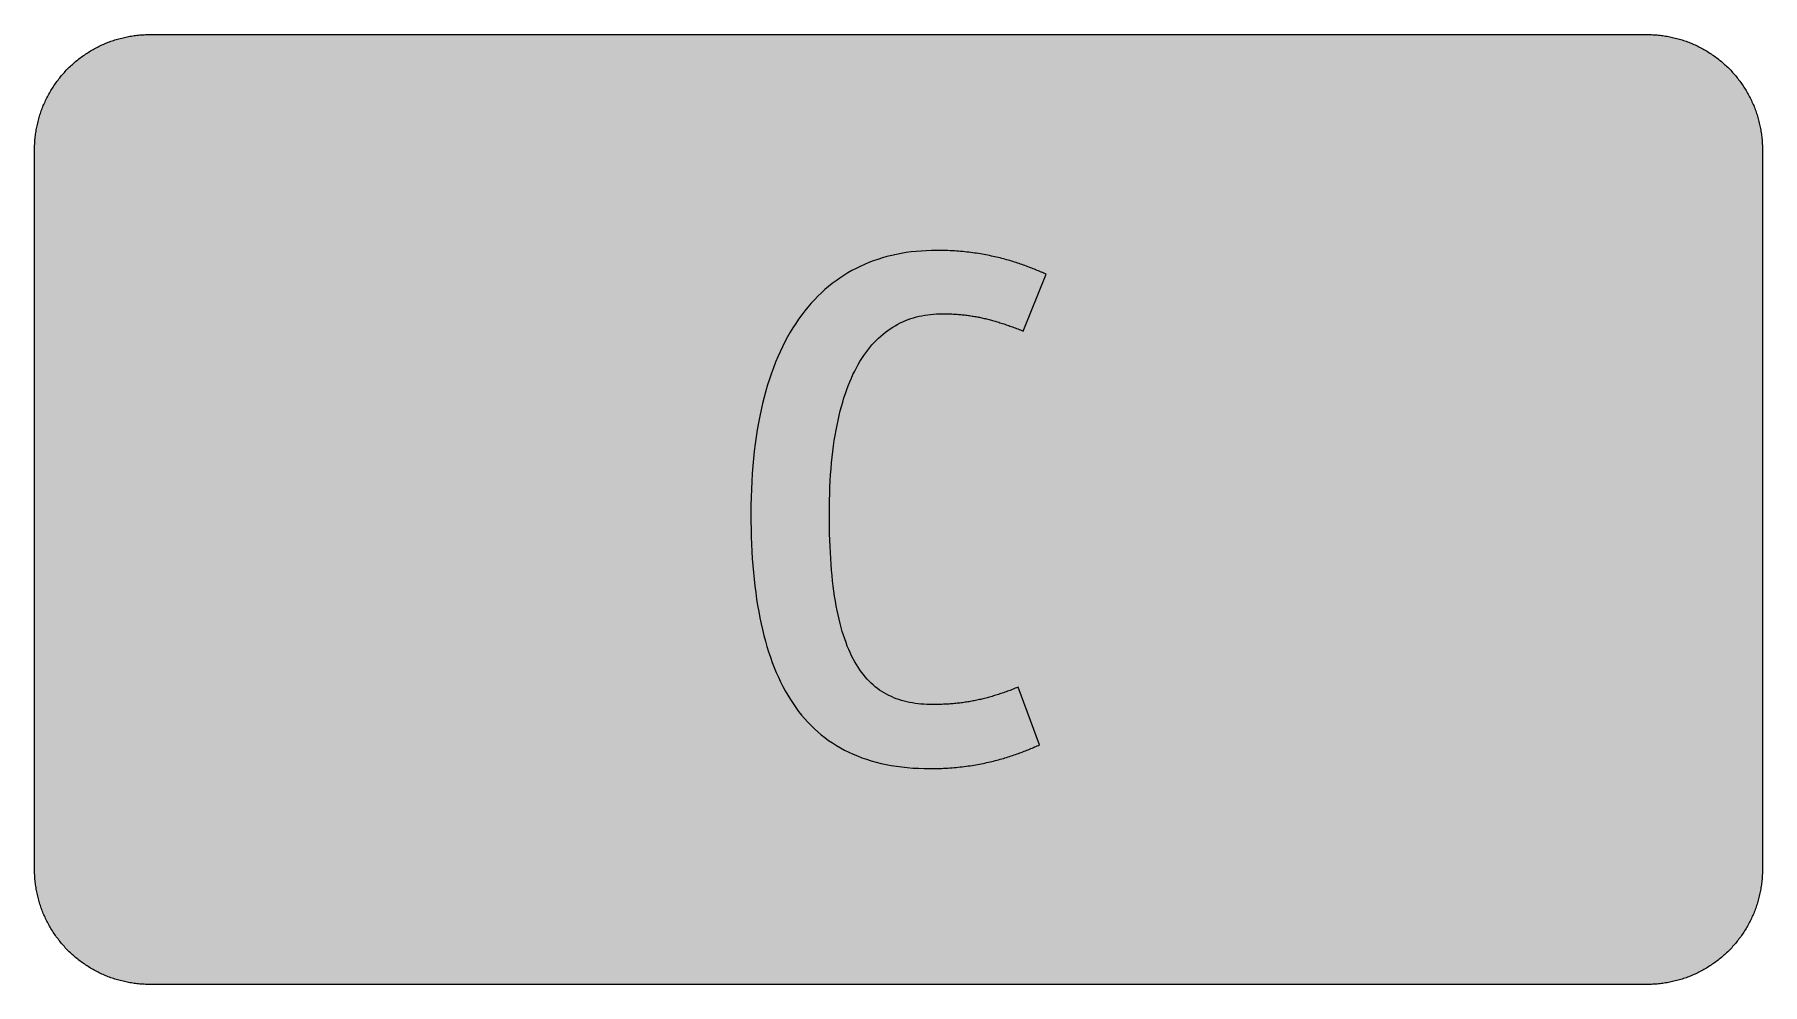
# Model space of a CAD drawing. Header units: millimetres. Extents: x 0 to 212, y 0 to 116.
import ezdxf

# ---------------------------------------------------------------- set-up
doc = ezdxf.new("R2010")
doc.units = ezdxf.units.MM

msp = doc.modelspace()

# ---------------------------------------------------------------- hatches: boundary and pattern name
for color, points in [(254, [(14.1633, 0.0536), (13.9878, 0.0533), (13.8125, 0.0559), (13.6373, 0.061), (13.462, 0.0686), (13.2893, 0.0787), (13.114, 0.0914), (12.9413, 0.1041), (12.7686, 0.1219), (12.5959, 0.1397), (12.4231, 0.16), (12.2504, 0.1829), (12.0777, 0.2057), (11.9075, 0.2337), (11.7373, 0.2616), (11.5672, 0.2921), (11.397, 0.3251), (11.2268, 0.3607), (11.0592, 0.3988), (10.8915, 0.4369), (10.7239, 0.4775), (10.5562, 0.5207), (10.3886, 0.5664), (10.2235, 0.6121), (10.0584, 0.6629), (9.8933, 0.7137), (9.7307, 0.7671), (9.5682, 0.8204), (9.4056, 0.8788), (9.2431, 0.9373), (9.083, 0.9982), (8.923, 1.0617), (8.763, 1.1252), (8.6055, 1.1938), (8.4455, 1.2624), (8.2906, 1.331), (8.1331, 1.4046), (7.9781, 1.4783), (7.8232, 1.5545), (7.6708, 1.6332), (7.5184, 1.7145), (7.366, 1.7958), (7.2161, 1.8796), (7.0663, 1.966), (6.919, 2.0523), (6.7716, 2.1438), (6.6243, 2.2352), (6.4795, 2.3266), (6.3348, 2.4232), (6.19, 2.5197), (6.0477, 2.6187), (5.908, 2.7178), (5.7683, 2.8194), (5.6286, 2.9235), (5.4915, 3.0302), (5.3543, 3.1369), (5.2197, 3.2461), (5.0851, 3.3579), (4.953, 3.4722), (4.8209, 3.5865), (4.6914, 3.7033), (4.5644, 3.8202), (4.4348, 3.9395), (4.3104, 4.0615), (4.1859, 4.1859), (4.0615, 4.3104), (3.9395, 4.4348), (3.8202, 4.5618), (3.7033, 4.6914), (3.5865, 4.8209), (3.4722, 4.953), (3.3579, 5.0851), (3.2487, 5.2197), (3.1369, 5.3543), (3.0302, 5.4915), (2.9235, 5.6286), (2.8194, 5.7683), (2.7178, 5.908), (2.6187, 6.0477), (2.5197, 6.19), (2.4232, 6.3348), (2.3266, 6.477), (2.2352, 6.6243), (2.1438, 6.7691), (2.0523, 6.919), (1.966, 7.0663), (1.8796, 7.2161), (1.7958, 7.366), (1.7145, 7.5184), (1.6332, 7.6708), (1.5545, 7.8232), (1.4783, 7.9781), (1.4046, 8.1331), (1.331, 8.2906), (1.2598, 8.4455), (1.1913, 8.603), (1.1252, 8.763), (1.0592, 8.923), (0.9982, 9.083), (0.9373, 9.2431), (0.8763, 9.4056), (0.8204, 9.5682), (0.7645, 9.7307), (0.7112, 9.8933), (0.6604, 10.0584), (0.6121, 10.2235), (0.5639, 10.3911), (0.5207, 10.5562), (0.4775, 10.7239), (0.4343, 10.8915), (0.3962, 11.0592), (0.3607, 11.2268), (0.3251, 11.397), (0.2921, 11.5672), (0.2616, 11.7373), (0.2311, 11.9075), (0.2057, 12.0802), (0.1803, 12.2504), (0.1575, 12.4231), (0.1372, 12.5959), (0.1194, 12.7686), (0.1041, 12.9413), (0.0889, 13.1166), (0.0787, 13.2893), (0.0686, 13.4645), (0.061, 13.6373), (0.0559, 13.8125), (0.0508, 13.9878), (0.0508, 14.163), (0.0522, 102.3592), (0.0508, 102.5322), (0.0559, 102.7074), (0.061, 102.8827), (0.0686, 103.058), (0.0787, 103.2307), (0.0889, 103.4059), (0.1041, 103.5787), (0.1194, 103.7514), (0.1372, 103.9241), (0.1575, 104.0968), (0.1803, 104.2695), (0.2057, 104.4423), (0.2311, 104.6124), (0.2616, 104.7826), (0.2921, 104.9528), (0.3251, 105.123), (0.3607, 105.2932), (0.3962, 105.4608), (0.4343, 105.6284), (0.4775, 105.7961), (0.5207, 105.9637), (0.5639, 106.1314), (0.6121, 106.2965), (0.6604, 106.4616), (0.7112, 106.6267), (0.7645, 106.7892), (0.8204, 106.9518), (0.8763, 107.1143), (0.9373, 107.2769), (0.9982, 107.4369), (1.0592, 107.5969), (1.1252, 107.757), (1.1913, 107.9144), (1.2598, 108.0745), (1.331, 108.2294), (1.4046, 108.3869), (1.4783, 108.5418), (1.5545, 108.6968), (1.6332, 108.8492), (1.7145, 109.0016), (1.7958, 109.154), (1.8796, 109.3038), (1.966, 109.4537), (2.0523, 109.601), (2.1438, 109.7483), (2.2352, 109.8956), (2.3266, 110.0404), (2.4232, 110.1852), (2.5197, 110.33), (2.6187, 110.4722), (2.7178, 110.6119), (2.8194, 110.7516), (2.9235, 110.8913), (3.0302, 111.0285), (3.1369, 111.1656), (3.2487, 111.3003), (3.3579, 111.4349), (3.4722, 111.567), (3.5865, 111.699), (3.7033, 111.8286), (3.8202, 111.9556), (3.9395, 112.0851), (4.0615, 112.2096), (4.1859, 112.334), (4.3104, 112.4585), (4.4348, 112.5804), (4.5644, 112.6998), (4.6914, 112.8166), (4.8209, 112.9335), (4.953, 113.0478), (5.0851, 113.1621), (5.2197, 113.2713), (5.3543, 113.3831), (5.4915, 113.4897), (5.6286, 113.5964), (5.7683, 113.7006), (5.908, 113.8022), (6.0477, 113.9012), (6.19, 114.0003), (6.3348, 114.0968), (6.4795, 114.1933), (6.6243, 114.2848), (6.7716, 114.3762), (6.919, 114.4676), (7.0663, 114.554), (7.2161, 114.6404), (7.366, 114.7242), (7.5184, 114.8055), (7.6708, 114.8867), (7.8232, 114.9655), (7.9781, 115.0417), (8.1331, 115.1153), (8.2906, 115.189), (8.4455, 115.2601), (8.6055, 115.3287), (8.763, 115.3947), (8.923, 115.4608), (9.083, 115.5217), (9.2431, 115.5827), (9.4056, 115.6437), (9.5682, 115.6995), (9.7307, 115.7554), (9.8933, 115.8088), (10.0584, 115.8596), (10.2235, 115.9078), (10.3886, 115.9561), (10.5562, 115.9993), (10.7239, 116.0424), (10.8915, 116.0856), (11.0592, 116.1237), (11.2268, 116.1593), (11.397, 116.1948), (11.5672, 116.2279), (11.7373, 116.2583), (11.9075, 116.2888), (12.0777, 116.3142), (12.2504, 116.3396), (12.4231, 116.3625), (12.5959, 116.3828), (12.7686, 116.4006), (12.9413, 116.4158), (13.114, 116.4311), (13.2893, 116.4412), (13.462, 116.4514), (13.6373, 116.459), (13.8125, 116.4641), (13.9878, 116.4692), (14.163, 116.4692), (197.6078, 116.4703), (197.7822, 116.4692), (197.9574, 116.4641), (198.1327, 116.459), (198.3054, 116.4514), (198.4807, 116.4412), (198.6534, 116.4311), (198.8287, 116.4158), (199.0014, 116.4006), (199.1741, 116.3828), (199.3468, 116.3625), (199.5195, 116.3396), (199.6897, 116.3142), (199.8624, 116.2888), (200.0326, 116.2583), (200.2028, 116.2279), (200.373, 116.1948), (200.5432, 116.1593), (200.7108, 116.1237), (200.8784, 116.0856), (201.0461, 116.0424), (201.2137, 115.9993), (201.3788, 115.9561), (201.5465, 115.9078), (201.7116, 115.8596), (201.8767, 115.8088), (202.0392, 115.7554), (202.2018, 115.6995), (202.3643, 115.6437), (202.5269, 115.5827), (202.6869, 115.5217), (202.8469, 115.4608), (203.007, 115.3947), (203.167, 115.3287), (203.3245, 115.2601), (203.4794, 115.189), (203.6369, 115.1153), (203.7918, 115.0417), (203.9468, 114.9655), (204.0992, 114.8867), (204.2516, 114.8055), (204.404, 114.7242), (204.5538, 114.6404), (204.7037, 114.554), (204.8535, 114.4676), (205.0009, 114.3762), (205.1456, 114.2848), (205.293, 114.1933), (205.4352, 114.0968), (205.58, 114.0003), (205.7222, 113.9012), (205.8619, 113.8022), (206.0016, 113.7006), (206.1413, 113.5964), (206.2785, 113.4897), (206.4156, 113.3831), (206.5503, 113.2713), (206.6849, 113.1621), (206.817, 113.0478), (206.949, 112.9335), (207.0786, 112.8166), (207.2081, 112.6998), (207.3351, 112.5804), (207.4596, 112.4585), (207.584, 112.334), (207.7085, 112.2096), (207.8304, 112.0851), (207.9498, 111.9556), (208.0666, 111.8286), (208.1835, 111.699), (208.2978, 111.567), (208.4121, 111.4349), (208.5238, 111.3003), (208.6331, 111.1656), (208.7397, 111.0285), (208.8464, 110.8913), (208.9506, 110.7516), (209.0522, 110.6119), (209.1512, 110.4722), (209.2503, 110.33), (209.3468, 110.1852), (209.4433, 110.0404), (209.5348, 109.8956), (209.6262, 109.7483), (209.7176, 109.601), (209.804, 109.4537), (209.8904, 109.3038), (209.9742, 109.154), (210.0555, 109.0016), (210.1367, 108.8492), (210.2155, 108.6968), (210.2917, 108.5418), (210.3653, 108.3869), (210.439, 108.2294), (210.5076, 108.0745), (210.5762, 107.9144), (210.6447, 107.757), (210.7082, 107.5969), (210.7717, 107.4369), (210.8327, 107.2769), (210.8911, 107.1143), (210.9495, 106.9518), (211.0029, 106.7892), (211.0562, 106.6267), (211.107, 106.4616), (211.1578, 106.2965), (211.2035, 106.1314), (211.2493, 105.9637), (211.2924, 105.7961), (211.3331, 105.6284), (211.3712, 105.4608), (211.4093, 105.2932), (211.4448, 105.123), (211.4779, 104.9528), (211.5083, 104.7826), (211.5363, 104.6124), (211.5642, 104.4423), (211.5871, 104.2695), (211.6099, 104.0968), (211.6303, 103.9241), (211.648, 103.7514), (211.6658, 103.5787), (211.6785, 103.4059), (211.6912, 103.2307), (211.7014, 103.058), (211.709, 102.8827), (211.7141, 102.7074), (211.7166, 102.5322), (211.7166, 102.3569), (211.7189, 14.1647), (211.7166, 13.9878), (211.7141, 13.8125), (211.709, 13.6373), (211.7014, 13.4645), (211.6912, 13.2893), (211.6785, 13.1166), (211.6658, 12.9413), (211.648, 12.7686), (211.6303, 12.5959), (211.6099, 12.4231), (211.5871, 12.2504), (211.5642, 12.0802), (211.5363, 11.9075), (211.5083, 11.7373), (211.4779, 11.5672), (211.4448, 11.397), (211.4093, 11.2268), (211.3712, 11.0592), (211.3331, 10.8915), (211.2924, 10.7239), (211.2493, 10.5562), (211.2035, 10.3911), (211.1578, 10.2235), (211.107, 10.0584), (211.0562, 9.8933), (211.0029, 9.7307), (210.9495, 9.5682), (210.8911, 9.4056), (210.8327, 9.2431), (210.7717, 9.083), (210.7082, 8.923), (210.6447, 8.763), (210.5762, 8.603), (210.5076, 8.4455), (210.439, 8.2906), (210.3653, 8.1331), (210.2917, 7.9781), (210.2155, 7.8232), (210.1367, 7.6708), (210.0555, 7.5184), (209.9742, 7.366), (209.8904, 7.2161), (209.804, 7.0663), (209.7176, 6.919), (209.6262, 6.7691), (209.5348, 6.6243), (209.4433, 6.477), (209.3468, 6.3348), (209.2503, 6.19), (209.1512, 6.0477), (209.0522, 5.908), (208.9506, 5.7683), (208.8464, 5.6286), (208.7397, 5.4915), (208.6331, 5.3543), (208.5238, 5.2197), (208.4121, 5.0851), (208.2978, 4.953), (208.1835, 4.8209), (208.0666, 4.6914), (207.9498, 4.5618), (207.8304, 4.4348), (207.7085, 4.3104), (207.584, 4.1859), (207.4596, 4.0615), (207.3351, 3.9395), (207.2081, 3.8202), (207.0786, 3.7033), (206.949, 3.5865), (206.817, 3.4722), (206.6849, 3.3579), (206.5503, 3.2461), (206.4156, 3.1369), (206.2785, 3.0302), (206.1413, 2.9235), (206.0016, 2.8194), (205.8619, 2.7178), (205.7222, 2.6187), (205.58, 2.5197), (205.4352, 2.4232), (205.293, 2.3266), (205.1456, 2.2352), (205.0009, 2.1438), (204.8535, 2.0523), (204.7037, 1.966), (204.5538, 1.8796), (204.404, 1.7958), (204.2516, 1.7145), (204.0992, 1.6332), (203.9468, 1.5545), (203.7918, 1.4783), (203.6369, 1.4046), (203.4794, 1.331), (203.3245, 1.2624), (203.167, 1.1938), (203.007, 1.1252), (202.8469, 1.0617), (202.6869, 0.9982), (202.5269, 0.9373), (202.3643, 0.8788), (202.2018, 0.8204), (202.0392, 0.7671), (201.8767, 0.7137), (201.7116, 0.6629), (201.5465, 0.6121), (201.3788, 0.5664), (201.2137, 0.5207), (201.0461, 0.4775), (200.8784, 0.4369), (200.7108, 0.3988), (200.5432, 0.3607), (200.373, 0.3251), (200.2028, 0.2921), (200.0326, 0.2616), (199.8624, 0.2337), (199.6897, 0.2057), (199.5195, 0.1829), (199.3468, 0.16), (199.1741, 0.1397), (199.0014, 0.1219), (198.8287, 0.1041), (198.6534, 0.0914), (198.4807, 0.0787), (198.3054, 0.0686), (198.1327, 0.061), (197.9574, 0.0559), (197.7822, 0.0533), (197.6069, 0.0533)]), (59, [(110.1189, 34.3613), (109.7407, 34.3637), (109.3673, 34.3764), (108.999, 34.3967), (108.6383, 34.4246), (108.2802, 34.4602), (107.9297, 34.5059), (107.5842, 34.5592), (107.2413, 34.6227), (106.9061, 34.6939), (106.5759, 34.7751), (106.2507, 34.8666), (105.9332, 34.9682), (105.6183, 35.0774), (105.3109, 35.1993), (105.0087, 35.3289), (104.709, 35.4686), (104.4194, 35.621), (104.1324, 35.7835), (103.8504, 35.9562), (103.5761, 36.1391), (103.3069, 36.3347), (103.0427, 36.5404), (102.7862, 36.7589), (102.5347, 36.9875), (102.2883, 37.2288), (102.047, 37.4828), (101.8108, 37.7495), (101.5822, 38.0263), (101.3587, 38.3159), (101.1428, 38.6207), (100.9294, 38.9357), (100.7237, 39.2659), (100.5256, 39.6088), (100.3325, 39.9644), (100.1446, 40.3327), (99.9617, 40.7162), (99.7864, 41.115), (99.6163, 41.5265), (99.4537, 41.9506), (99.2962, 42.3926), (99.1464, 42.8473), (99.0016, 43.3146), (98.8619, 43.7998), (98.7298, 44.3001), (98.6028, 44.8132), (98.4834, 45.3441), (98.3691, 45.8902), (98.2599, 46.4515), (98.1608, 47.0306), (98.0643, 47.625), (97.9754, 48.2346), (97.8941, 48.862), (97.8179, 49.5046), (97.7494, 50.165), (97.6859, 50.8406), (97.63, 51.5366), (97.5817, 52.2478), (97.5385, 52.9768), (97.5004, 53.7235), (97.47, 54.4906), (97.4471, 55.2729), (97.4319, 56.073), (97.4217, 56.8935), (97.4166, 57.7317), (97.4217, 58.5699), (97.4344, 59.3928), (97.4573, 60.198), (97.4877, 60.9854), (97.5258, 61.7576), (97.5716, 62.5145), (97.6274, 63.2536), (97.6909, 63.975), (97.7621, 64.6836), (97.8408, 65.3745), (97.9272, 66.0476), (98.0237, 66.708), (98.1253, 67.3506), (98.2345, 67.9806), (98.3513, 68.5927), (98.4783, 69.1896), (98.6104, 69.7713), (98.7476, 70.3402), (98.8949, 70.8914), (99.0473, 71.4299), (99.2073, 71.9531), (99.375, 72.4611), (99.5477, 72.9539), (99.728, 73.4339), (99.916, 73.8988), (100.109, 74.3509), (100.3097, 74.7878), (100.5154, 75.2119), (100.7262, 75.6209), (100.9447, 76.0171), (101.1682, 76.4007), (101.3968, 76.7715), (101.633, 77.1271), (101.8743, 77.47), (102.1207, 77.8002), (102.3722, 78.1177), (102.6312, 78.4225), (102.8929, 78.7121), (103.1596, 78.9915), (103.4339, 79.2582), (103.7107, 79.5147), (103.9952, 79.756), (104.2822, 79.9871), (104.5743, 80.2056), (104.8715, 80.4113), (105.1738, 80.6069), (105.4786, 80.7898), (105.7885, 80.96), (106.1034, 81.1225), (106.4235, 81.2698), (106.746, 81.4095), (107.0712, 81.5365), (107.4014, 81.6534), (107.7366, 81.7575), (108.0745, 81.854), (108.4148, 81.9379), (108.7603, 82.0115), (109.1082, 82.075), (109.4613, 82.1284), (109.8144, 82.1741), (110.1725, 82.2071), (110.5332, 82.23), (110.8964, 82.2452), (111.2647, 82.2503), (111.4323, 82.2503), (111.6, 82.2477), (111.7676, 82.2452), (111.9327, 82.2401), (112.0953, 82.2376), (112.2604, 82.23), (112.4204, 82.2249), (112.583, 82.2173), (112.743, 82.2071), (112.9005, 82.1969), (113.0579, 82.1868), (113.2154, 82.1741), (113.3729, 82.1614), (113.5278, 82.1487), (113.6828, 82.1334), (113.8377, 82.1182), (113.9901, 82.1004), (114.1425, 82.0826), (114.2949, 82.0623), (114.4473, 82.042), (114.5972, 82.0217), (114.7496, 81.9988), (114.8994, 81.976), (115.0493, 81.9531), (115.1966, 81.9277), (115.3465, 81.8998), (115.4963, 81.8718), (115.6437, 81.8439), (115.7935, 81.8159), (115.9408, 81.7855), (116.0882, 81.7524), (116.2355, 81.7194), (116.3828, 81.6864), (116.5327, 81.6534), (116.68, 81.6153), (116.8273, 81.5797), (116.9746, 81.5416), (117.1219, 81.5035), (117.2718, 81.4629), (117.4191, 81.4222), (117.569, 81.3816), (117.7163, 81.3384), (117.8662, 81.2952), (118.016, 81.2495), (118.1659, 81.2038), (118.3157, 81.1555), (118.4681, 81.1073), (118.618, 81.059), (118.7704, 81.0082), (118.9228, 80.9574), (119.0752, 80.9066), (119.2301, 80.8533), (119.3851, 80.7974), (119.54, 80.7415), (119.695, 80.6856), (119.8524, 80.6298), (120.0099, 80.5713), (120.1699, 80.5104), (120.33, 80.452), (120.49, 80.3885), (120.65, 80.3275), (120.8126, 80.264), (120.9777, 80.198), (121.1428, 80.1319), (123.9654, 87.1015), (123.8148, 87.1677), (123.6624, 87.2338), (123.51, 87.2998), (123.3551, 87.3658), (123.2002, 87.4319), (123.0427, 87.4979), (122.8827, 87.564), (122.7226, 87.63), (122.5601, 87.696), (122.395, 87.7621), (122.2299, 87.8281), (122.0622, 87.8916), (121.8921, 87.9577), (121.7219, 88.0212), (121.5492, 88.0872), (121.3739, 88.1507), (121.1961, 88.2142), (121.0183, 88.2777), (120.838, 88.3387), (120.6551, 88.3996), (120.4722, 88.4606), (120.2868, 88.5215), (120.0988, 88.5825), (119.9083, 88.6409), (119.7178, 88.6993), (119.5222, 88.7578), (119.3267, 88.8136), (119.1311, 88.8695), (118.9304, 88.9254), (118.7298, 88.9787), (118.5266, 89.0321), (118.3208, 89.0854), (118.1125, 89.1362), (117.9017, 89.187), (117.6909, 89.2353), (117.475, 89.2835), (117.2591, 89.3293), (117.0407, 89.375), (116.8222, 89.4182), (116.5987, 89.4613), (116.3726, 89.5045), (116.1466, 89.5426), (115.918, 89.5833), (115.6868, 89.6188), (115.4532, 89.6569), (115.2169, 89.6899), (114.9782, 89.723), (114.7369, 89.7534), (114.493, 89.7839), (114.2492, 89.8119), (114.0003, 89.8373), (113.7514, 89.8627), (113.4974, 89.8855), (113.2434, 89.9058), (112.9868, 89.9262), (112.7252, 89.9439), (112.4636, 89.9592), (112.1994, 89.9719), (111.9327, 89.9846), (111.6635, 89.9947), (111.3892, 89.9998), (111.1148, 90.0074), (110.838, 90.01), (110.5586, 90.01), (109.916, 90.0024), (109.2835, 89.9795), (108.6561, 89.9414), (108.0364, 89.8906), (107.4242, 89.822), (106.8172, 89.7382), (106.2203, 89.6391), (105.631, 89.5248), (105.0493, 89.3953), (104.4753, 89.2505), (103.9089, 89.0905), (103.3501, 88.9127), (102.7989, 88.7222), (102.2579, 88.5165), (101.7245, 88.2929), (101.1987, 88.0542), (100.6831, 87.8027), (100.1751, 87.5335), (99.6747, 87.249), (99.1845, 86.9467), (98.7019, 86.6318), (98.2294, 86.299), (97.7671, 85.9511), (97.3125, 85.5878), (96.868, 85.2094), (96.4336, 84.8131), (96.0069, 84.4017), (95.5904, 83.9749), (95.184, 83.5304), (94.7852, 83.0732), (94.3991, 82.5983), (94.0232, 82.1055), (93.6549, 81.6), (93.2993, 81.0768), (92.9513, 80.5358), (92.616, 79.9795), (92.2909, 79.408), (91.9734, 78.8213), (91.6711, 78.2168), (91.3765, 77.5945), (91.0946, 76.9595), (90.8202, 76.3041), (90.5612, 75.6361), (90.3097, 74.9503), (90.0709, 74.2467), (89.8449, 73.5279), (89.629, 72.7913), (89.4258, 72.0395), (89.2327, 71.2699), (89.0524, 70.485), (88.8822, 69.6849), (88.7247, 68.8645), (88.58, 68.0288), (88.4479, 67.1779), (88.326, 66.3092), (88.2167, 65.4228), (88.1228, 64.5211), (88.0389, 63.6016), (87.9678, 62.6669), (87.9094, 61.7118), (87.8637, 60.7441), (87.8307, 59.756), (87.8103, 58.7527), (87.8053, 57.7317), (87.8103, 56.7842), (87.823, 55.8495), (87.8459, 54.93), (87.8815, 54.0233), (87.9246, 53.1317), (87.9754, 52.2529), (88.0389, 51.3893), (88.1126, 50.5409), (88.1939, 49.7053), (88.2853, 48.8848), (88.3895, 48.0771), (88.5012, 47.2846), (88.6231, 46.5074), (88.7552, 45.7429), (88.9, 44.9936), (89.0524, 44.2595), (89.2175, 43.5381), (89.3902, 42.832), (89.5756, 42.1411), (89.7712, 41.463), (89.977, 40.8), (90.1954, 40.1523), (90.4215, 39.5199), (90.6602, 38.9001), (90.9091, 38.2956), (91.1682, 37.7063), (91.44, 37.1323), (91.7219, 36.5735), (92.0166, 36.0274), (92.3214, 35.4965), (92.6363, 34.9809), (92.964, 34.4805), (93.3018, 33.9954), (93.6523, 33.5255), (94.013, 33.0708), (94.3864, 32.6288), (94.7699, 32.2047), (95.1662, 31.7932), (95.5751, 31.3969), (95.9942, 31.0185), (96.426, 30.6527), (96.8705, 30.3022), (97.3252, 29.9669), (97.7925, 29.6494), (98.2726, 29.3446), (98.7654, 29.0551), (99.2683, 28.7833), (99.7839, 28.5242), (100.3148, 28.2804), (100.8558, 28.0543), (101.407, 27.8435), (101.9734, 27.6454), (102.5525, 27.465), (103.1443, 27.2999), (103.7488, 27.1501), (104.3635, 27.0154), (104.9934, 26.8986), (105.6361, 26.7945), (106.2914, 26.7081), (106.9594, 26.637), (107.6427, 26.5811), (108.3361, 26.543), (109.0447, 26.5176), (109.7661, 26.51), (110.0455, 26.5125), (110.3224, 26.5151), (110.5967, 26.5201), (110.8685, 26.5278), (111.1377, 26.5379), (111.4044, 26.5481), (111.6711, 26.5633), (111.9327, 26.5786), (112.1918, 26.5963), (112.4483, 26.6141), (112.7049, 26.6344), (112.9563, 26.6573), (113.2078, 26.6827), (113.4542, 26.7081), (113.7006, 26.7386), (113.9419, 26.7665), (114.1832, 26.7995), (114.4219, 26.83), (114.6581, 26.8656), (114.8918, 26.9011), (115.123, 26.9392), (115.3541, 26.9773), (115.5802, 27.018), (115.8037, 27.0586), (116.0272, 27.1018), (116.2482, 27.1475), (116.4666, 27.1932), (116.6825, 27.239), (116.8959, 27.2872), (117.1092, 27.3355), (117.3175, 27.3863), (117.5258, 27.4371), (117.7315, 27.4879), (117.9347, 27.5412), (118.1379, 27.5971), (118.3361, 27.6504), (118.5342, 27.7063), (118.7298, 27.7647), (118.9228, 27.8206), (119.1158, 27.879), (119.3038, 27.94), (119.4918, 27.9984), (119.6772, 28.0594), (119.8626, 28.1203), (120.0455, 28.1813), (120.2258, 28.2448), (120.4036, 28.3083), (120.5789, 28.3718), (120.7541, 28.4353), (120.9269, 28.4988), (121.0996, 28.5648), (121.2672, 28.6283), (121.4349, 28.6944), (121.6025, 28.7604), (121.7651, 28.8239), (121.9276, 28.89), (122.0902, 28.956), (122.2502, 29.022), (122.4077, 29.0906), (122.5626, 29.1567), (122.7176, 29.2227), (122.87, 29.2887), (123.0198, 29.3548), (123.1697, 29.4208), (120.5258, 36.4779), (120.3604, 36.4109), (120.1953, 36.3474), (120.0328, 36.2839), (119.8702, 36.2204), (119.7077, 36.1594), (119.5476, 36.0985), (119.3876, 36.0401), (119.2276, 35.9816), (119.0676, 35.9232), (118.9101, 35.8673), (118.7526, 35.8115), (118.5951, 35.7581), (118.4377, 35.7048), (118.2802, 35.6514), (118.1252, 35.6006), (117.9678, 35.5498), (117.8128, 35.5016), (117.6579, 35.4533), (117.5029, 35.4076), (117.348, 35.3593), (117.1931, 35.3162), (117.0381, 35.2704), (116.8832, 35.2298), (116.7282, 35.1866), (116.5733, 35.146), (116.4184, 35.1053), (116.2634, 35.0672), (116.1085, 35.0291), (115.9535, 34.9936), (115.7986, 34.958), (115.6411, 34.9225), (115.4862, 34.8894), (115.3312, 34.8564), (115.1738, 34.8259), (115.0163, 34.7955), (114.8588, 34.765), (114.7013, 34.737), (114.5438, 34.7091), (114.3838, 34.6837), (114.2238, 34.6583), (114.0638, 34.6329), (113.9038, 34.61), (113.7412, 34.5872), (113.5786, 34.5669), (113.4161, 34.5465), (113.2535, 34.5262), (113.0884, 34.5084), (112.9208, 34.4932), (112.7557, 34.4754), (112.588, 34.4602), (112.4179, 34.4475), (112.2502, 34.4348), (112.0775, 34.4221), (111.9073, 34.4119), (111.7346, 34.4018), (111.5593, 34.3941), (111.3841, 34.3865), (111.2063, 34.3789), (111.0285, 34.3738), (110.8507, 34.3687), (110.6678, 34.3637), (110.4875, 34.3611), (110.302, 34.3611), (110.1166, 34.3611)])]:
    msp.add_hatch(color=color).paths.add_polyline_path(points)
h = msp.add_hatch(color=59)
h.paths.add_polyline_path([(14.1633, 3.5814), (13.8887, 3.5839), (13.6169, 3.5941), (13.3477, 3.6119), (13.081, 3.6347), (12.8143, 3.6652), (12.5501, 3.7008), (12.2885, 3.7465), (12.0294, 3.7948), (11.7729, 3.8506), (11.5164, 3.9141), (11.2649, 3.9827), (11.016, 4.0564), (10.7671, 4.1351), (10.5232, 4.2215), (10.2819, 4.3129), (10.0432, 4.412), (9.8069, 4.5161), (9.5733, 4.6228), (9.3447, 4.7371), (9.1186, 4.8565), (8.8951, 4.9809), (8.6741, 5.113), (8.4582, 5.2476), (8.2448, 5.3873), (8.0366, 5.5321), (7.8308, 5.682), (7.6276, 5.8369), (7.4295, 5.9969), (7.2365, 6.1595), (7.046, 6.3297), (6.8605, 6.5024), (6.6777, 6.6802), (6.5024, 6.8605), (6.3271, 7.046), (6.1595, 7.2365), (5.9969, 7.432), (5.8369, 7.6302), (5.682, 7.8308), (5.5321, 8.0366), (5.3873, 8.2448), (5.2451, 8.4582), (5.1105, 8.6741), (4.9809, 8.8951), (4.8565, 9.1186), (4.7371, 9.3447), (4.6228, 9.5758), (4.5136, 9.8069), (4.4094, 10.0432), (4.3129, 10.2819), (4.2215, 10.5232), (4.1351, 10.7696), (4.0538, 11.016), (3.9802, 11.2649), (3.9116, 11.5189), (3.8506, 11.7729), (3.7948, 12.0294), (3.744, 12.2911), (3.7008, 12.5527), (3.6627, 12.8143), (3.6322, 13.081), (3.6093, 13.3502), (3.5916, 13.6195), (3.5814, 13.8913), (3.5789, 14.163), (3.58, 102.3592), (3.5814, 102.6312), (3.5916, 102.903), (3.6093, 103.1723), (3.6322, 103.439), (3.6627, 103.7057), (3.7008, 103.9698), (3.744, 104.2314), (3.7948, 104.4905), (3.8506, 104.7471), (3.9116, 105.0036), (3.9802, 105.2551), (4.0538, 105.504), (4.1351, 105.7529), (4.2215, 105.9967), (4.3129, 106.238), (4.4094, 106.4768), (4.5136, 106.713), (4.6228, 106.9467), (4.7371, 107.1753), (4.8565, 107.4014), (4.9809, 107.6249), (5.1105, 107.8459), (5.2451, 108.0618), (5.3873, 108.2751), (5.5321, 108.4834), (5.682, 108.6891), (5.8369, 108.8923), (5.9969, 109.0905), (6.1595, 109.2835), (6.3271, 109.474), (6.5024, 109.6594), (6.6777, 109.8423), (6.8605, 110.0176), (7.046, 110.1928), (7.2365, 110.3605), (7.4295, 110.523), (7.6276, 110.683), (7.8308, 110.838), (8.0366, 110.9878), (8.2448, 111.1326), (8.4582, 111.2749), (8.6741, 111.4095), (8.8951, 111.539), (9.1186, 111.6635), (9.3447, 111.7829), (9.5733, 111.8972), (9.8069, 112.0064), (10.0432, 112.1105), (10.2819, 112.207), (10.5232, 112.2985), (10.7671, 112.3848), (11.016, 112.4661), (11.2649, 112.5398), (11.5164, 112.6084), (11.7729, 112.6693), (12.0294, 112.7252), (12.2885, 112.776), (12.5501, 112.8192), (12.8143, 112.8573), (13.081, 112.8878), (13.3477, 112.9106), (13.6169, 112.9284), (13.8887, 112.9386), (14.163, 112.9411), (197.6078, 112.9425), (197.8787, 112.9386), (198.1505, 112.9284), (198.4197, 112.9106), (198.689, 112.8878), (198.9557, 112.8573), (199.2173, 112.8192), (199.4789, 112.776), (199.7405, 112.7252), (199.9971, 112.6693), (200.2511, 112.6084), (200.5051, 112.5398), (200.754, 112.4661), (201.0004, 112.3848), (201.2467, 112.2985), (201.488, 112.207), (201.7268, 112.1105), (201.963, 112.0064), (202.1942, 111.8972), (202.4253, 111.7829), (202.6514, 111.6635), (202.8749, 111.539), (203.0959, 111.4095), (203.3118, 111.2749), (203.5251, 111.1326), (203.7334, 110.9878), (203.9391, 110.838), (204.1398, 110.683), (204.3379, 110.523), (204.5335, 110.3605), (204.724, 110.1928), (204.9094, 110.0176), (205.0898, 109.8423), (205.2676, 109.6594), (205.4403, 109.474), (205.6105, 109.2835), (205.773, 109.0905), (205.933, 108.8923), (206.088, 108.6891), (206.2378, 108.4834), (206.3826, 108.2751), (206.5223, 108.0618), (206.6569, 107.8459), (206.789, 107.6249), (206.9135, 107.4014), (207.0329, 107.1753), (207.1472, 106.9467), (207.2538, 106.713), (207.358, 106.4768), (207.457, 106.238), (207.5485, 105.9967), (207.6348, 105.7529), (207.7136, 105.504), (207.7872, 105.2551), (207.8558, 105.0036), (207.9193, 104.7471), (207.9752, 104.4905), (208.0235, 104.2314), (208.0692, 103.9698), (208.1047, 103.7057), (208.1352, 103.439), (208.1581, 103.1723), (208.1759, 102.903), (208.186, 102.6312), (208.1911, 102.3569), (208.1911, 14.1647), (208.186, 13.8913), (208.1759, 13.6195), (208.1581, 13.3502), (208.1352, 13.081), (208.1047, 12.8143), (208.0692, 12.5527), (208.0235, 12.2911), (207.9752, 12.0294), (207.9193, 11.7729), (207.8558, 11.5189), (207.7872, 11.2649), (207.7136, 11.016), (207.6348, 10.7696), (207.5485, 10.5232), (207.457, 10.2819), (207.358, 10.0432), (207.2538, 9.8069), (207.1472, 9.5758), (207.0329, 9.3447), (206.9135, 9.1186), (206.789, 8.8951), (206.6569, 8.6741), (206.5223, 8.4582), (206.3826, 8.2448), (206.2378, 8.0366), (206.088, 7.8308), (205.933, 7.6302), (205.773, 7.432), (205.6105, 7.2365), (205.4403, 7.046), (205.2676, 6.8605), (205.0898, 6.6802), (204.9094, 6.5024), (204.724, 6.3297), (204.5335, 6.1595), (204.3379, 5.9969), (204.1398, 5.8369), (203.9391, 5.682), (203.7334, 5.5321), (203.5251, 5.3873), (203.3118, 5.2476), (203.0959, 5.113), (202.8749, 4.9809), (202.6514, 4.8565), (202.4253, 4.7371), (202.1942, 4.6228), (201.963, 4.5161), (201.7268, 4.412), (201.488, 4.3129), (201.2467, 4.2215), (201.0004, 4.1351), (200.754, 4.0564), (200.5051, 3.9827), (200.2511, 3.9141), (199.9971, 3.8506), (199.7405, 3.7948), (199.4789, 3.7465), (199.2173, 3.7008), (198.9557, 3.6652), (198.689, 3.6347), (198.4197, 3.6119), (198.1505, 3.5941), (197.8787, 3.5839), (197.6069, 3.5789)])
h.paths.add_polyline_path([(14.1633, 8.8731), (14.0259, 8.8748), (13.8887, 8.8798), (13.7541, 8.8875), (13.622, 8.9002), (13.4874, 8.9154), (13.3553, 8.9332), (13.2258, 8.9535), (13.0962, 8.9789), (12.9667, 9.0068), (12.8397, 9.0373), (12.7127, 9.0729), (12.5882, 9.1084), (12.4663, 9.1491), (12.3419, 9.1923), (12.2225, 9.238), (12.1031, 9.2888), (11.9837, 9.3396), (11.8694, 9.3929), (11.7526, 9.4513), (11.6408, 9.5098), (11.5291, 9.5733), (11.4198, 9.6368), (11.3106, 9.7053), (11.2039, 9.7765), (11.0998, 9.8476), (10.9957, 9.9238), (10.8966, 10), (10.7975, 10.0787), (10.6985, 10.1625), (10.6045, 10.2464), (10.5105, 10.3327), (10.4216, 10.4216), (10.3327, 10.5131), (10.2464, 10.6045), (10.16, 10.701), (10.0787, 10.7975), (10, 10.8966), (9.9212, 10.9982), (9.8476, 11.0998), (9.7739, 11.2039), (9.7053, 11.3106), (9.6368, 11.4198), (9.5707, 11.5291), (9.5098, 11.6408), (9.4488, 11.7551), (9.3929, 11.8694), (9.337, 11.9863), (9.2862, 12.1031), (9.238, 12.2225), (9.1923, 12.3444), (9.1491, 12.4663), (9.1084, 12.5908), (9.0703, 12.7152), (9.0373, 12.8397), (9.0068, 12.9692), (8.9789, 13.0962), (8.9535, 13.2258), (8.9306, 13.3579), (8.9129, 13.4899), (8.8976, 13.622), (8.8849, 13.7566), (8.8773, 13.8913), (8.8722, 14.0259), (8.8697, 14.163), (8.8717, 102.3592), (8.8722, 102.4941), (8.8773, 102.6312), (8.8849, 102.7659), (8.8976, 102.8979), (8.9129, 103.0326), (8.9306, 103.1646), (8.9535, 103.2942), (8.9789, 103.4237), (9.0068, 103.5533), (9.0373, 103.6803), (9.0703, 103.8073), (9.1084, 103.9317), (9.1491, 104.0536), (9.1923, 104.1781), (9.238, 104.2975), (9.2862, 104.4169), (9.337, 104.5362), (9.3929, 104.6505), (9.4488, 104.7674), (9.5098, 104.8791), (9.5707, 104.9909), (9.6368, 105.1001), (9.7053, 105.2093), (9.7739, 105.316), (9.8476, 105.4202), (9.9212, 105.5243), (10, 105.6234), (10.0787, 105.7224), (10.16, 105.8215), (10.2464, 105.9155), (10.3327, 106.0094), (10.4216, 106.0983), (10.5105, 106.1872), (10.6045, 106.2736), (10.6985, 106.36), (10.7975, 106.4412), (10.8966, 106.52), (10.9957, 106.5987), (11.0998, 106.6724), (11.2039, 106.746), (11.3106, 106.8146), (11.4198, 106.8832), (11.5291, 106.9492), (11.6408, 107.0102), (11.7526, 107.0712), (11.8694, 107.127), (11.9837, 107.1829), (12.1031, 107.2337), (12.2225, 107.282), (12.3419, 107.3277), (12.4663, 107.3709), (12.5882, 107.4115), (12.7127, 107.4496), (12.8397, 107.4826), (12.9667, 107.5131), (13.0962, 107.5411), (13.2258, 107.5665), (13.3553, 107.5893), (13.4874, 107.6071), (13.622, 107.6223), (13.7541, 107.635), (13.8887, 107.6427), (14.0259, 107.6477), (14.163, 107.6503), (197.6078, 107.6508), (197.7441, 107.6477), (197.8787, 107.6427), (198.0133, 107.635), (198.1479, 107.6223), (198.28, 107.6071), (198.4121, 107.5893), (198.5442, 107.5665), (198.6737, 107.5411), (198.8007, 107.5131), (198.9303, 107.4826), (199.0547, 107.4496), (199.1792, 107.4115), (199.3036, 107.3709), (199.4256, 107.3277), (199.5475, 107.282), (199.6669, 107.2337), (199.7837, 107.1829), (199.9005, 107.127), (200.0148, 107.0712), (200.1291, 107.0102), (200.2409, 106.9492), (200.3501, 106.8832), (200.4593, 106.8146), (200.566, 106.746), (200.6702, 106.6724), (200.7718, 106.5987), (200.8734, 106.52), (200.9724, 106.4412), (201.0689, 106.36), (201.1655, 106.2736), (201.2569, 106.1872), (201.3483, 106.0983), (201.4372, 106.0094), (201.5236, 105.9155), (201.6074, 105.8215), (201.6912, 105.7224), (201.77, 105.6234), (201.8462, 105.5243), (201.9224, 105.4202), (201.9935, 105.316), (202.0646, 105.2093), (202.1332, 105.1001), (202.1967, 104.9909), (202.2602, 104.8791), (202.3186, 104.7674), (202.377, 104.6505), (202.4304, 104.5362), (202.4812, 104.4169), (202.532, 104.2975), (202.5777, 104.1781), (202.6209, 104.0536), (202.6615, 103.9317), (202.6971, 103.8073), (202.7326, 103.6803), (202.7631, 103.5533), (202.7911, 103.4237), (202.8165, 103.2942), (202.8368, 103.1646), (202.8546, 103.0326), (202.8698, 102.8979), (202.8825, 102.7659), (202.8901, 102.6312), (202.8952, 102.4941), (202.8977, 102.3569), (202.8994, 14.1647), (202.8952, 14.0259), (202.8901, 13.8913), (202.8825, 13.7566), (202.8698, 13.622), (202.8546, 13.4899), (202.8368, 13.3579), (202.8165, 13.2258), (202.7911, 13.0962), (202.7631, 12.9692), (202.7326, 12.8397), (202.6971, 12.7152), (202.6615, 12.5908), (202.6209, 12.4663), (202.5777, 12.3444), (202.532, 12.2225), (202.4812, 12.1031), (202.4304, 11.9863), (202.377, 11.8694), (202.3186, 11.7551), (202.2602, 11.6408), (202.1967, 11.5291), (202.1332, 11.4198), (202.0646, 11.3106), (201.9935, 11.2039), (201.9224, 11.0998), (201.8462, 10.9982), (201.77, 10.8966), (201.6912, 10.7975), (201.6074, 10.701), (201.5236, 10.6045), (201.4372, 10.5131), (201.3483, 10.4216), (201.2569, 10.3327), (201.1655, 10.2464), (201.0689, 10.1625), (200.9724, 10.0787), (200.8734, 10), (200.7718, 9.9238), (200.6702, 9.8476), (200.566, 9.7765), (200.4593, 9.7053), (200.3501, 9.6368), (200.2409, 9.5733), (200.1291, 9.5098), (200.0148, 9.4513), (199.9005, 9.3929), (199.7837, 9.3396), (199.6669, 9.2888), (199.5475, 9.238), (199.4256, 9.1923), (199.3036, 9.1491), (199.1792, 9.1084), (199.0547, 9.0729), (198.9303, 9.0373), (198.8007, 9.0068), (198.6737, 8.9789), (198.5442, 8.9535), (198.4121, 8.9332), (198.28, 8.9154), (198.1479, 8.9002), (198.0133, 8.8875), (197.8787, 8.8798), (197.7441, 8.8748), (197.6069, 8.8722)], flags=16)

# ---------------------------------------------------------------- linework, layer by layer
at = {"color": 254}
msp.add_lwpolyline([(14.1633, 0.0536), (13.9878, 0.0533), (13.8125, 0.0559), (13.6373, 0.061), (13.462, 0.0686), (13.2893, 0.0787), (13.114, 0.0914), (12.9413, 0.1041), (12.7686, 0.1219), (12.5959, 0.1397), (12.4231, 0.16), (12.2504, 0.1829), (12.0777, 0.2057), (11.9075, 0.2337), (11.7373, 0.2616), (11.5672, 0.2921), (11.397, 0.3251), (11.2268, 0.3607), (11.0592, 0.3988), (10.8915, 0.4369), (10.7239, 0.4775), (10.5562, 0.5207), (10.3886, 0.5664), (10.2235, 0.6121), (10.0584, 0.6629), (9.8933, 0.7137), (9.7307, 0.7671), (9.5682, 0.8204), (9.4056, 0.8788), (9.2431, 0.9373), (9.083, 0.9982), (8.923, 1.0617), (8.763, 1.1252), (8.6055, 1.1938), (8.4455, 1.2624), (8.2906, 1.331), (8.1331, 1.4046), (7.9781, 1.4783), (7.8232, 1.5545), (7.6708, 1.6332), (7.5184, 1.7145), (7.366, 1.7958), (7.2161, 1.8796), (7.0663, 1.966), (6.919, 2.0523), (6.7716, 2.1438), (6.6243, 2.2352), (6.4795, 2.3266), (6.3348, 2.4232), (6.19, 2.5197), (6.0477, 2.6187), (5.908, 2.7178), (5.7683, 2.8194), (5.6286, 2.9235), (5.4915, 3.0302), (5.3543, 3.1369), (5.2197, 3.2461), (5.0851, 3.3579), (4.953, 3.4722), (4.8209, 3.5865), (4.6914, 3.7033), (4.5644, 3.8202), (4.4348, 3.9395), (4.3104, 4.0615), (4.1859, 4.1859), (4.0615, 4.3104), (3.9395, 4.4348), (3.8202, 4.5618), (3.7033, 4.6914), (3.5865, 4.8209), (3.4722, 4.953), (3.3579, 5.0851), (3.2487, 5.2197), (3.1369, 5.3543), (3.0302, 5.4915), (2.9235, 5.6286), (2.8194, 5.7683), (2.7178, 5.908), (2.6187, 6.0477), (2.5197, 6.19), (2.4232, 6.3348), (2.3266, 6.477), (2.2352, 6.6243), (2.1438, 6.7691), (2.0523, 6.919), (1.966, 7.0663), (1.8796, 7.2161), (1.7958, 7.366), (1.7145, 7.5184), (1.6332, 7.6708), (1.5545, 7.8232), (1.4783, 7.9781), (1.4046, 8.1331), (1.331, 8.2906), (1.2598, 8.4455), (1.1913, 8.603), (1.1252, 8.763), (1.0592, 8.923), (0.9982, 9.083), (0.9373, 9.2431), (0.8763, 9.4056), (0.8204, 9.5682), (0.7645, 9.7307), (0.7112, 9.8933), (0.6604, 10.0584), (0.6121, 10.2235), (0.5639, 10.3911), (0.5207, 10.5562), (0.4775, 10.7239), (0.4343, 10.8915), (0.3962, 11.0592), (0.3607, 11.2268), (0.3251, 11.397), (0.2921, 11.5672), (0.2616, 11.7373), (0.2311, 11.9075), (0.2057, 12.0802), (0.1803, 12.2504), (0.1575, 12.4231), (0.1372, 12.5959), (0.1194, 12.7686), (0.1041, 12.9413), (0.0889, 13.1166), (0.0787, 13.2893), (0.0686, 13.4645), (0.061, 13.6373), (0.0559, 13.8125), (0.0508, 13.9878), (0.0508, 14.163), (0.0522, 102.3592), (0.0508, 102.5322), (0.0559, 102.7074), (0.061, 102.8827), (0.0686, 103.058), (0.0787, 103.2307), (0.0889, 103.4059), (0.1041, 103.5787), (0.1194, 103.7514), (0.1372, 103.9241), (0.1575, 104.0968), (0.1803, 104.2695), (0.2057, 104.4423), (0.2311, 104.6124), (0.2616, 104.7826), (0.2921, 104.9528), (0.3251, 105.123), (0.3607, 105.2932), (0.3962, 105.4608), (0.4343, 105.6284), (0.4775, 105.7961), (0.5207, 105.9637), (0.5639, 106.1314), (0.6121, 106.2965), (0.6604, 106.4616), (0.7112, 106.6267), (0.7645, 106.7892), (0.8204, 106.9518), (0.8763, 107.1143), (0.9373, 107.2769), (0.9982, 107.4369), (1.0592, 107.5969), (1.1252, 107.757), (1.1913, 107.9144), (1.2598, 108.0745), (1.331, 108.2294), (1.4046, 108.3869), (1.4783, 108.5418), (1.5545, 108.6968), (1.6332, 108.8492), (1.7145, 109.0016), (1.7958, 109.154), (1.8796, 109.3038), (1.966, 109.4537), (2.0523, 109.601), (2.1438, 109.7483), (2.2352, 109.8956), (2.3266, 110.0404), (2.4232, 110.1852), (2.5197, 110.33), (2.6187, 110.4722), (2.7178, 110.6119), (2.8194, 110.7516), (2.9235, 110.8913), (3.0302, 111.0285), (3.1369, 111.1656), (3.2487, 111.3003), (3.3579, 111.4349), (3.4722, 111.567), (3.5865, 111.699), (3.7033, 111.8286), (3.8202, 111.9556), (3.9395, 112.0851), (4.0615, 112.2096), (4.1859, 112.334), (4.3104, 112.4585), (4.4348, 112.5804), (4.5644, 112.6998), (4.6914, 112.8166), (4.8209, 112.9335), (4.953, 113.0478), (5.0851, 113.1621), (5.2197, 113.2713), (5.3543, 113.3831), (5.4915, 113.4897), (5.6286, 113.5964), (5.7683, 113.7006), (5.908, 113.8022), (6.0477, 113.9012), (6.19, 114.0003), (6.3348, 114.0968), (6.4795, 114.1933), (6.6243, 114.2848), (6.7716, 114.3762), (6.919, 114.4676), (7.0663, 114.554), (7.2161, 114.6404), (7.366, 114.7242), (7.5184, 114.8055), (7.6708, 114.8867), (7.8232, 114.9655), (7.9781, 115.0417), (8.1331, 115.1153), (8.2906, 115.189), (8.4455, 115.2601), (8.6055, 115.3287), (8.763, 115.3947), (8.923, 115.4608), (9.083, 115.5217), (9.2431, 115.5827), (9.4056, 115.6437), (9.5682, 115.6995), (9.7307, 115.7554), (9.8933, 115.8088), (10.0584, 115.8596), (10.2235, 115.9078), (10.3886, 115.9561), (10.5562, 115.9993), (10.7239, 116.0424), (10.8915, 116.0856), (11.0592, 116.1237), (11.2268, 116.1593), (11.397, 116.1948), (11.5672, 116.2279), (11.7373, 116.2583), (11.9075, 116.2888), (12.0777, 116.3142), (12.2504, 116.3396), (12.4231, 116.3625), (12.5959, 116.3828), (12.7686, 116.4006), (12.9413, 116.4158), (13.114, 116.4311), (13.2893, 116.4412), (13.462, 116.4514), (13.6373, 116.459), (13.8125, 116.4641), (13.9878, 116.4692), (14.163, 116.4692), (197.6078, 116.4703), (197.7822, 116.4692), (197.9574, 116.4641), (198.1327, 116.459), (198.3054, 116.4514), (198.4807, 116.4412), (198.6534, 116.4311), (198.8287, 116.4158), (199.0014, 116.4006), (199.1741, 116.3828), (199.3468, 116.3625), (199.5195, 116.3396), (199.6897, 116.3142), (199.8624, 116.2888), (200.0326, 116.2583), (200.2028, 116.2279), (200.373, 116.1948), (200.5432, 116.1593), (200.7108, 116.1237), (200.8784, 116.0856), (201.0461, 116.0424), (201.2137, 115.9993), (201.3788, 115.9561), (201.5465, 115.9078), (201.7116, 115.8596), (201.8767, 115.8088), (202.0392, 115.7554), (202.2018, 115.6995), (202.3643, 115.6437), (202.5269, 115.5827), (202.6869, 115.5217), (202.8469, 115.4608), (203.007, 115.3947), (203.167, 115.3287), (203.3245, 115.2601), (203.4794, 115.189), (203.6369, 115.1153), (203.7918, 115.0417), (203.9468, 114.9655), (204.0992, 114.8867), (204.2516, 114.8055), (204.404, 114.7242), (204.5538, 114.6404), (204.7037, 114.554), (204.8535, 114.4676), (205.0009, 114.3762), (205.1456, 114.2848), (205.293, 114.1933), (205.4352, 114.0968), (205.58, 114.0003), (205.7222, 113.9012), (205.8619, 113.8022), (206.0016, 113.7006), (206.1413, 113.5964), (206.2785, 113.4897), (206.4156, 113.3831), (206.5503, 113.2713), (206.6849, 113.1621), (206.817, 113.0478), (206.949, 112.9335), (207.0786, 112.8166), (207.2081, 112.6998), (207.3351, 112.5804), (207.4596, 112.4585), (207.584, 112.334), (207.7085, 112.2096), (207.8304, 112.0851), (207.9498, 111.9556), (208.0666, 111.8286), (208.1835, 111.699), (208.2978, 111.567), (208.4121, 111.4349), (208.5238, 111.3003), (208.6331, 111.1656), (208.7397, 111.0285), (208.8464, 110.8913), (208.9506, 110.7516), (209.0522, 110.6119), (209.1512, 110.4722), (209.2503, 110.33), (209.3468, 110.1852), (209.4433, 110.0404), (209.5348, 109.8956), (209.6262, 109.7483), (209.7176, 109.601), (209.804, 109.4537), (209.8904, 109.3038), (209.9742, 109.154), (210.0555, 109.0016), (210.1367, 108.8492), (210.2155, 108.6968), (210.2917, 108.5418), (210.3653, 108.3869), (210.439, 108.2294), (210.5076, 108.0745), (210.5762, 107.9144), (210.6447, 107.757), (210.7082, 107.5969), (210.7717, 107.4369), (210.8327, 107.2769), (210.8911, 107.1143), (210.9495, 106.9518), (211.0029, 106.7892), (211.0562, 106.6267), (211.107, 106.4616), (211.1578, 106.2965), (211.2035, 106.1314), (211.2493, 105.9637), (211.2924, 105.7961), (211.3331, 105.6284), (211.3712, 105.4608), (211.4093, 105.2932), (211.4448, 105.123), (211.4779, 104.9528), (211.5083, 104.7826), (211.5363, 104.6124), (211.5642, 104.4423), (211.5871, 104.2695), (211.6099, 104.0968), (211.6303, 103.9241), (211.648, 103.7514), (211.6658, 103.5787), (211.6785, 103.4059), (211.6912, 103.2307), (211.7014, 103.058), (211.709, 102.8827), (211.7141, 102.7074), (211.7166, 102.5322), (211.7166, 102.3569), (211.7189, 14.1647), (211.7166, 13.9878), (211.7141, 13.8125), (211.709, 13.6373), (211.7014, 13.4645), (211.6912, 13.2893), (211.6785, 13.1166), (211.6658, 12.9413), (211.648, 12.7686), (211.6303, 12.5959), (211.6099, 12.4231), (211.5871, 12.2504), (211.5642, 12.0802), (211.5363, 11.9075), (211.5083, 11.7373), (211.4779, 11.5672), (211.4448, 11.397), (211.4093, 11.2268), (211.3712, 11.0592), (211.3331, 10.8915), (211.2924, 10.7239), (211.2493, 10.5562), (211.2035, 10.3911), (211.1578, 10.2235), (211.107, 10.0584), (211.0562, 9.8933), (211.0029, 9.7307), (210.9495, 9.5682), (210.8911, 9.4056), (210.8327, 9.2431), (210.7717, 9.083), (210.7082, 8.923), (210.6447, 8.763), (210.5762, 8.603), (210.5076, 8.4455), (210.439, 8.2906), (210.3653, 8.1331), (210.2917, 7.9781), (210.2155, 7.8232), (210.1367, 7.6708), (210.0555, 7.5184), (209.9742, 7.366), (209.8904, 7.2161), (209.804, 7.0663), (209.7176, 6.919), (209.6262, 6.7691), (209.5348, 6.6243), (209.4433, 6.477), (209.3468, 6.3348), (209.2503, 6.19), (209.1512, 6.0477), (209.0522, 5.908), (208.9506, 5.7683), (208.8464, 5.6286), (208.7397, 5.4915), (208.6331, 5.3543), (208.5238, 5.2197), (208.4121, 5.0851), (208.2978, 4.953), (208.1835, 4.8209), (208.0666, 4.6914), (207.9498, 4.5618), (207.8304, 4.4348), (207.7085, 4.3104), (207.584, 4.1859), (207.4596, 4.0615), (207.3351, 3.9395), (207.2081, 3.8202), (207.0786, 3.7033), (206.949, 3.5865), (206.817, 3.4722), (206.6849, 3.3579), (206.5503, 3.2461), (206.4156, 3.1369), (206.2785, 3.0302), (206.1413, 2.9235), (206.0016, 2.8194), (205.8619, 2.7178), (205.7222, 2.6187), (205.58, 2.5197), (205.4352, 2.4232), (205.293, 2.3266), (205.1456, 2.2352), (205.0009, 2.1438), (204.8535, 2.0523), (204.7037, 1.966), (204.5538, 1.8796), (204.404, 1.7958), (204.2516, 1.7145), (204.0992, 1.6332), (203.9468, 1.5545), (203.7918, 1.4783), (203.6369, 1.4046), (203.4794, 1.331), (203.3245, 1.2624), (203.167, 1.1938), (203.007, 1.1252), (202.8469, 1.0617), (202.6869, 0.9982), (202.5269, 0.9373), (202.3643, 0.8788), (202.2018, 0.8204), (202.0392, 0.7671), (201.8767, 0.7137), (201.7116, 0.6629), (201.5465, 0.6121), (201.3788, 0.5664), (201.2137, 0.5207), (201.0461, 0.4775), (200.8784, 0.4369), (200.7108, 0.3988), (200.5432, 0.3607), (200.373, 0.3251), (200.2028, 0.2921), (200.0326, 0.2616), (199.8624, 0.2337), (199.6897, 0.2057), (199.5195, 0.1829), (199.3468, 0.16), (199.1741, 0.1397), (199.0014, 0.1219), (198.8287, 0.1041), (198.6534, 0.0914), (198.4807, 0.0787), (198.3054, 0.0686), (198.1327, 0.061), (197.9574, 0.0559), (197.7822, 0.0533), (197.6069, 0.0533), (14.1633, 0.0536)], dxfattribs=at)
at = {"color": 59}
msp.add_lwpolyline([(110.1189, 34.3613), (109.7407, 34.3637), (109.3673, 34.3764), (108.999, 34.3967), (108.6383, 34.4246), (108.2802, 34.4602), (107.9297, 34.5059), (107.5842, 34.5592), (107.2413, 34.6227), (106.9061, 34.6939), (106.5759, 34.7751), (106.2507, 34.8666), (105.9332, 34.9682), (105.6183, 35.0774), (105.3109, 35.1993), (105.0087, 35.3289), (104.709, 35.4686), (104.4194, 35.621), (104.1324, 35.7835), (103.8504, 35.9562), (103.5761, 36.1391), (103.3069, 36.3347), (103.0427, 36.5404), (102.7862, 36.7589), (102.5347, 36.9875), (102.2883, 37.2288), (102.047, 37.4828), (101.8108, 37.7495), (101.5822, 38.0263), (101.3587, 38.3159), (101.1428, 38.6207), (100.9294, 38.9357), (100.7237, 39.2659), (100.5256, 39.6088), (100.3325, 39.9644), (100.1446, 40.3327), (99.9617, 40.7162), (99.7864, 41.115), (99.6163, 41.5265), (99.4537, 41.9506), (99.2962, 42.3926), (99.1464, 42.8473), (99.0016, 43.3146), (98.8619, 43.7998), (98.7298, 44.3001), (98.6028, 44.8132), (98.4834, 45.3441), (98.3691, 45.8902), (98.2599, 46.4515), (98.1608, 47.0306), (98.0643, 47.625), (97.9754, 48.2346), (97.8941, 48.862), (97.8179, 49.5046), (97.7494, 50.165), (97.6859, 50.8406), (97.63, 51.5366), (97.5817, 52.2478), (97.5385, 52.9768), (97.5004, 53.7235), (97.47, 54.4906), (97.4471, 55.2729), (97.4319, 56.073), (97.4217, 56.8935), (97.4166, 57.7317), (97.4217, 58.5699), (97.4344, 59.3928), (97.4573, 60.198), (97.4877, 60.9854), (97.5258, 61.7576), (97.5716, 62.5145), (97.6274, 63.2536), (97.6909, 63.975), (97.7621, 64.6836), (97.8408, 65.3745), (97.9272, 66.0476), (98.0237, 66.708), (98.1253, 67.3506), (98.2345, 67.9806), (98.3513, 68.5927), (98.4783, 69.1896), (98.6104, 69.7713), (98.7476, 70.3402), (98.8949, 70.8914), (99.0473, 71.4299), (99.2073, 71.9531), (99.375, 72.4611), (99.5477, 72.9539), (99.728, 73.4339), (99.916, 73.8988), (100.109, 74.3509), (100.3097, 74.7878), (100.5154, 75.2119), (100.7262, 75.6209), (100.9447, 76.0171), (101.1682, 76.4007), (101.3968, 76.7715), (101.633, 77.1271), (101.8743, 77.47), (102.1207, 77.8002), (102.3722, 78.1177), (102.6312, 78.4225), (102.8929, 78.7121), (103.1596, 78.9915), (103.4339, 79.2582), (103.7107, 79.5147), (103.9952, 79.756), (104.2822, 79.9871), (104.5743, 80.2056), (104.8715, 80.4113), (105.1738, 80.6069), (105.4786, 80.7898), (105.7885, 80.96), (106.1034, 81.1225), (106.4235, 81.2698), (106.746, 81.4095), (107.0712, 81.5365), (107.4014, 81.6534), (107.7366, 81.7575), (108.0745, 81.854), (108.4148, 81.9379), (108.7603, 82.0115), (109.1082, 82.075), (109.4613, 82.1284), (109.8144, 82.1741), (110.1725, 82.2071), (110.5332, 82.23), (110.8964, 82.2452), (111.2647, 82.2503), (111.4323, 82.2503), (111.6, 82.2477), (111.7676, 82.2452), (111.9327, 82.2401), (112.0953, 82.2376), (112.2604, 82.23), (112.4204, 82.2249), (112.583, 82.2173), (112.743, 82.2071), (112.9005, 82.1969), (113.0579, 82.1868), (113.2154, 82.1741), (113.3729, 82.1614), (113.5278, 82.1487), (113.6828, 82.1334), (113.8377, 82.1182), (113.9901, 82.1004), (114.1425, 82.0826), (114.2949, 82.0623), (114.4473, 82.042), (114.5972, 82.0217), (114.7496, 81.9988), (114.8994, 81.976), (115.0493, 81.9531), (115.1966, 81.9277), (115.3465, 81.8998), (115.4963, 81.8718), (115.6437, 81.8439), (115.7935, 81.8159), (115.9408, 81.7855), (116.0882, 81.7524), (116.2355, 81.7194), (116.3828, 81.6864), (116.5327, 81.6534), (116.68, 81.6153), (116.8273, 81.5797), (116.9746, 81.5416), (117.1219, 81.5035), (117.2718, 81.4629), (117.4191, 81.4222), (117.569, 81.3816), (117.7163, 81.3384), (117.8662, 81.2952), (118.016, 81.2495), (118.1659, 81.2038), (118.3157, 81.1555), (118.4681, 81.1073), (118.618, 81.059), (118.7704, 81.0082), (118.9228, 80.9574), (119.0752, 80.9066), (119.2301, 80.8533), (119.3851, 80.7974), (119.54, 80.7415), (119.695, 80.6856), (119.8524, 80.6298), (120.0099, 80.5713), (120.1699, 80.5104), (120.33, 80.452), (120.49, 80.3885), (120.65, 80.3275), (120.8126, 80.264), (120.9777, 80.198), (121.1428, 80.1319), (123.9654, 87.1015), (123.8148, 87.1677), (123.6624, 87.2338), (123.51, 87.2998), (123.3551, 87.3658), (123.2002, 87.4319), (123.0427, 87.4979), (122.8827, 87.564), (122.7226, 87.63), (122.5601, 87.696), (122.395, 87.7621), (122.2299, 87.8281), (122.0622, 87.8916), (121.8921, 87.9577), (121.7219, 88.0212), (121.5492, 88.0872), (121.3739, 88.1507), (121.1961, 88.2142), (121.0183, 88.2777), (120.838, 88.3387), (120.6551, 88.3996), (120.4722, 88.4606), (120.2868, 88.5215), (120.0988, 88.5825), (119.9083, 88.6409), (119.7178, 88.6993), (119.5222, 88.7578), (119.3267, 88.8136), (119.1311, 88.8695), (118.9304, 88.9254), (118.7298, 88.9787), (118.5266, 89.0321), (118.3208, 89.0854), (118.1125, 89.1362), (117.9017, 89.187), (117.6909, 89.2353), (117.475, 89.2835), (117.2591, 89.3293), (117.0407, 89.375), (116.8222, 89.4182), (116.5987, 89.4613), (116.3726, 89.5045), (116.1466, 89.5426), (115.918, 89.5833), (115.6868, 89.6188), (115.4532, 89.6569), (115.2169, 89.6899), (114.9782, 89.723), (114.7369, 89.7534), (114.493, 89.7839), (114.2492, 89.8119), (114.0003, 89.8373), (113.7514, 89.8627), (113.4974, 89.8855), (113.2434, 89.9058), (112.9868, 89.9262), (112.7252, 89.9439), (112.4636, 89.9592), (112.1994, 89.9719), (111.9327, 89.9846), (111.6635, 89.9947), (111.3892, 89.9998), (111.1148, 90.0074), (110.838, 90.01), (110.5586, 90.01), (109.916, 90.0024), (109.2835, 89.9795), (108.6561, 89.9414), (108.0364, 89.8906), (107.4242, 89.822), (106.8172, 89.7382), (106.2203, 89.6391), (105.631, 89.5248), (105.0493, 89.3953), (104.4753, 89.2505), (103.9089, 89.0905), (103.3501, 88.9127), (102.7989, 88.7222), (102.2579, 88.5165), (101.7245, 88.2929), (101.1987, 88.0542), (100.6831, 87.8027), (100.1751, 87.5335), (99.6747, 87.249), (99.1845, 86.9467), (98.7019, 86.6318), (98.2294, 86.299), (97.7671, 85.9511), (97.3125, 85.5878), (96.868, 85.2094), (96.4336, 84.8131), (96.0069, 84.4017), (95.5904, 83.9749), (95.184, 83.5304), (94.7852, 83.0732), (94.3991, 82.5983), (94.0232, 82.1055), (93.6549, 81.6), (93.2993, 81.0768), (92.9513, 80.5358), (92.616, 79.9795), (92.2909, 79.408), (91.9734, 78.8213), (91.6711, 78.2168), (91.3765, 77.5945), (91.0946, 76.9595), (90.8202, 76.3041), (90.5612, 75.6361), (90.3097, 74.9503), (90.0709, 74.2467), (89.8449, 73.5279), (89.629, 72.7913), (89.4258, 72.0395), (89.2327, 71.2699), (89.0524, 70.485), (88.8822, 69.6849), (88.7247, 68.8645), (88.58, 68.0288), (88.4479, 67.1779), (88.326, 66.3092), (88.2167, 65.4228), (88.1228, 64.5211), (88.0389, 63.6016), (87.9678, 62.6669), (87.9094, 61.7118), (87.8637, 60.7441), (87.8307, 59.756), (87.8103, 58.7527), (87.8053, 57.7317), (87.8103, 56.7842), (87.823, 55.8495), (87.8459, 54.93), (87.8815, 54.0233), (87.9246, 53.1317), (87.9754, 52.2529), (88.0389, 51.3893), (88.1126, 50.5409), (88.1939, 49.7053), (88.2853, 48.8848), (88.3895, 48.0771), (88.5012, 47.2846), (88.6231, 46.5074), (88.7552, 45.7429), (88.9, 44.9936), (89.0524, 44.2595), (89.2175, 43.5381), (89.3902, 42.832), (89.5756, 42.1411), (89.7712, 41.463), (89.977, 40.8), (90.1954, 40.1523), (90.4215, 39.5199), (90.6602, 38.9001), (90.9091, 38.2956), (91.1682, 37.7063), (91.44, 37.1323), (91.7219, 36.5735), (92.0166, 36.0274), (92.3214, 35.4965), (92.6363, 34.9809), (92.964, 34.4805), (93.3018, 33.9954), (93.6523, 33.5255), (94.013, 33.0708), (94.3864, 32.6288), (94.7699, 32.2047), (95.1662, 31.7932), (95.5751, 31.3969), (95.9942, 31.0185), (96.426, 30.6527), (96.8705, 30.3022), (97.3252, 29.9669), (97.7925, 29.6494), (98.2726, 29.3446), (98.7654, 29.0551), (99.2683, 28.7833), (99.7839, 28.5242), (100.3148, 28.2804), (100.8558, 28.0543), (101.407, 27.8435), (101.9734, 27.6454), (102.5525, 27.465), (103.1443, 27.2999), (103.7488, 27.1501), (104.3635, 27.0154), (104.9934, 26.8986), (105.6361, 26.7945), (106.2914, 26.7081), (106.9594, 26.637), (107.6427, 26.5811), (108.3361, 26.543), (109.0447, 26.5176), (109.7661, 26.51), (110.0455, 26.5125), (110.3224, 26.5151), (110.5967, 26.5201), (110.8685, 26.5278), (111.1377, 26.5379), (111.4044, 26.5481), (111.6711, 26.5633), (111.9327, 26.5786), (112.1918, 26.5963), (112.4483, 26.6141), (112.7049, 26.6344), (112.9563, 26.6573), (113.2078, 26.6827), (113.4542, 26.7081), (113.7006, 26.7386), (113.9419, 26.7665), (114.1832, 26.7995), (114.4219, 26.83), (114.6581, 26.8656), (114.8918, 26.9011), (115.123, 26.9392), (115.3541, 26.9773), (115.5802, 27.018), (115.8037, 27.0586), (116.0272, 27.1018), (116.2482, 27.1475), (116.4666, 27.1932), (116.6825, 27.239), (116.8959, 27.2872), (117.1092, 27.3355), (117.3175, 27.3863), (117.5258, 27.4371), (117.7315, 27.4879), (117.9347, 27.5412), (118.1379, 27.5971), (118.3361, 27.6504), (118.5342, 27.7063), (118.7298, 27.7647), (118.9228, 27.8206), (119.1158, 27.879), (119.3038, 27.94), (119.4918, 27.9984), (119.6772, 28.0594), (119.8626, 28.1203), (120.0455, 28.1813), (120.2258, 28.2448), (120.4036, 28.3083), (120.5789, 28.3718), (120.7541, 28.4353), (120.9269, 28.4988), (121.0996, 28.5648), (121.2672, 28.6283), (121.4349, 28.6944), (121.6025, 28.7604), (121.7651, 28.8239), (121.9276, 28.89), (122.0902, 28.956), (122.2502, 29.022), (122.4077, 29.0906), (122.5626, 29.1567), (122.7176, 29.2227), (122.87, 29.2887), (123.0198, 29.3548), (123.1697, 29.4208), (120.5258, 36.4779), (120.3604, 36.4109), (120.1953, 36.3474), (120.0328, 36.2839), (119.8702, 36.2204), (119.7077, 36.1594), (119.5476, 36.0985), (119.3876, 36.0401), (119.2276, 35.9816), (119.0676, 35.9232), (118.9101, 35.8673), (118.7526, 35.8115), (118.5951, 35.7581), (118.4377, 35.7048), (118.2802, 35.6514), (118.1252, 35.6006), (117.9678, 35.5498), (117.8128, 35.5016), (117.6579, 35.4533), (117.5029, 35.4076), (117.348, 35.3593), (117.1931, 35.3162), (117.0381, 35.2704), (116.8832, 35.2298), (116.7282, 35.1866), (116.5733, 35.146), (116.4184, 35.1053), (116.2634, 35.0672), (116.1085, 35.0291), (115.9535, 34.9936), (115.7986, 34.958), (115.6411, 34.9225), (115.4862, 34.8894), (115.3312, 34.8564), (115.1738, 34.8259), (115.0163, 34.7955), (114.8588, 34.765), (114.7013, 34.737), (114.5438, 34.7091), (114.3838, 34.6837), (114.2238, 34.6583), (114.0638, 34.6329), (113.9038, 34.61), (113.7412, 34.5872), (113.5786, 34.5669), (113.4161, 34.5465), (113.2535, 34.5262), (113.0884, 34.5084), (112.9208, 34.4932), (112.7557, 34.4754), (112.588, 34.4602), (112.4179, 34.4475), (112.2502, 34.4348), (112.0775, 34.4221), (111.9073, 34.4119), (111.7346, 34.4018), (111.5593, 34.3941), (111.3841, 34.3865), (111.2063, 34.3789), (111.0285, 34.3738), (110.8507, 34.3687), (110.6678, 34.3637), (110.4875, 34.3611), (110.302, 34.3611), (110.1166, 34.3611), (110.1189, 34.3613)], dxfattribs=at)

doc.saveas('drawing.dxf')
